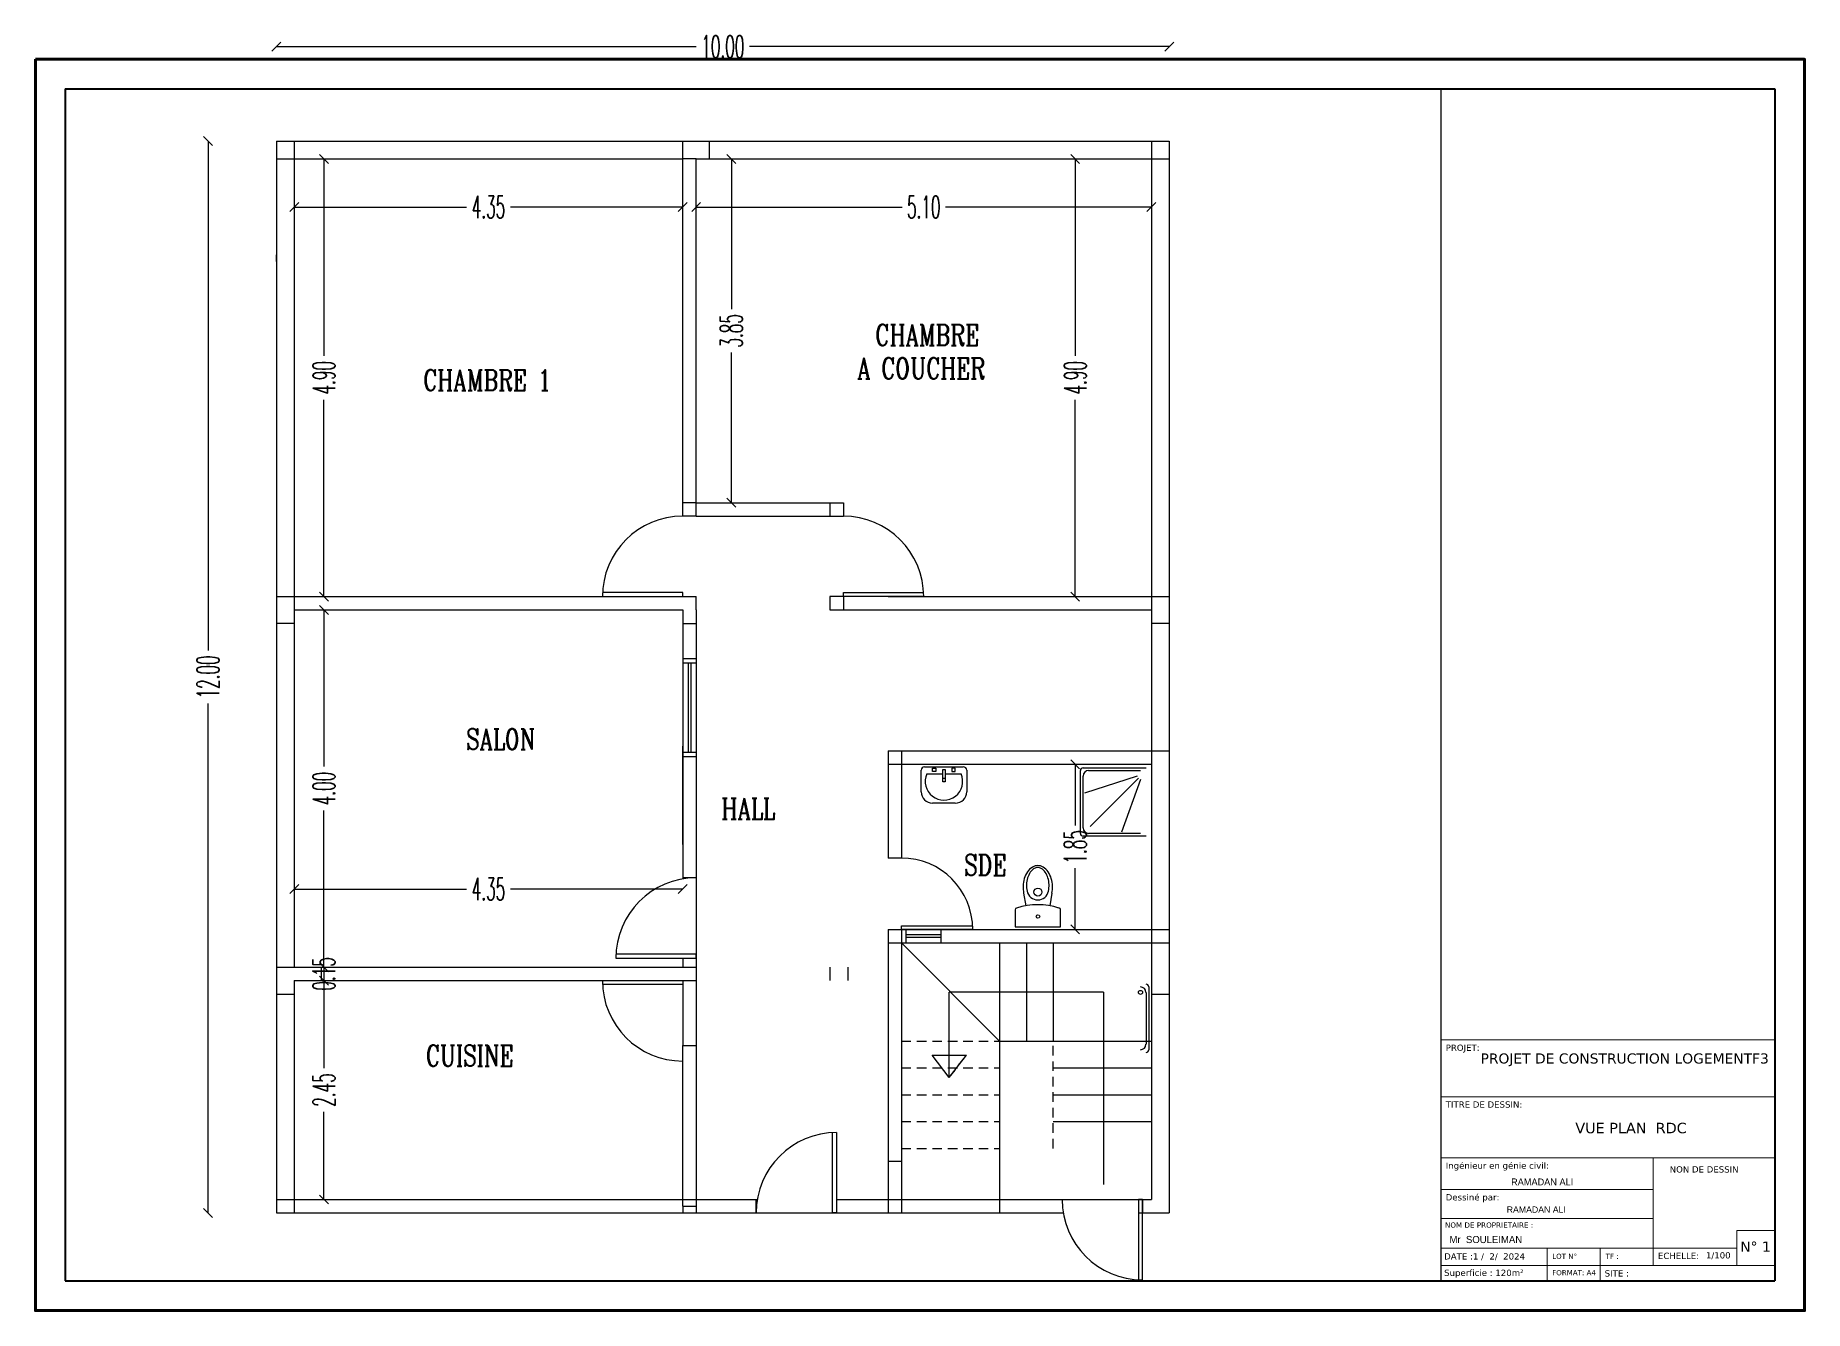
# Model space of a CAD drawing. Extents: x -110 to 3211, y -163 to 893.
# Drawn here: x 1948.83 to 1978.53, y 25.41 to 46.81 of the extents above; entities that cross this region are included whole.
import ezdxf

# ---------------------------------------------------------------- set-up
doc = ezdxf.new("R2010")
doc.units = 0
doc.header["$LTSCALE"] = 0.8
doc.header["$MEASUREMENT"] = 0
doc.linetypes.add('DASHED', pattern=[0.75, 0.5, -0.25])
doc.layers.get('0').update_dxf_attribs({"color": 5, "linetype": 'CONTINUOUS'})
for name, color, linetype in [('COMBLDG', 7, 'CONTINUOUS'), ('DOOR', 3, 'CONTINUOUS'), ('PIPE', 50, 'CONTINUOUS'), ('STR', 5, 'CONTINUOUS'), ('TEXT', 200, 'CONTINUOUS'), ('WALL', 6, 'CONTINUOUS'), ('WIN-PLN', 5, 'CONTINUOUS')]:
    doc.layers.add(name, color=color, linetype=linetype)
doc.styles.add('AYMOONY', font='romant.shx', dxfattribs={"width": 0.5})
doc.styles.add('ROMANT', font='ROMANC.SHX', dxfattribs={"width": 0.75})

msp = doc.modelspace()

# ---------------------------------------------------------------- texts
at = {"layer": 'COMBLDG', "color": 7, "lineweight": 9, "attachment_point": 1}
for s, insert, char_height, width in [('{\\fVerdana|b0|i0|c0|p34;\\C55;PROJET:}', (1972.502, 29.871, -0.147), 0.10489, 11.75043), ('\\pi0.73509;{\\fVerdana|b0|i0|c0|p34;PROJET DE CONSTRUCTION LOGEMENTF3}', (1972.351, 29.723, 0.603), 0.16932, 6.38547), ('{\\fVerdana|b0|i0|c0|p34;\\C55;TITRE DE DESSIN:}', (1972.502, 28.918, -0.147), 0.10489, 11.75043), ('{\\fVerdana|b0|i0|c0|p34;VUE PLAN  RDC }', (1974.678, 28.559, -0.663), 0.17573, 5.65342), ('{\\fVerdana|b0|i0|c0|p34;\\C55;Ingénieur en génie civil:}', (1972.502, 27.892, -0.147), 0.10489, 11.75043), ('{\\fArial|b0|i0|c0|p34; \\fColonna MT|b0|i0|c0|p82; RAMADAN ALI}', (1973.512, 27.624), 0.11509, 12.89307), ('{\\fVerdana|b0|i0|c0|p34;NON DE DESSIN}', (1976.262, 27.829, -0.478), 0.10489, 11.75043), ('{\\fVerdana|b0|i0|c0|p34;\\C55;Dessiné par:}', (1972.502, 27.361, -0.323), 0.10489, 11.75043), ('{\\fArial|b0|i0|c0|p34;RAMADAN ALI}', (1973.526, 27.155), 0.10489, 11.75043), ('{\\fVerdana|b0|i0|c0|p34;\\C55;NOM DE PROPRIETAIRE :}', (1972.49, 26.886, -0.094), 0.08772, 9.82617), ('{\\fArial|b0|i0|c0|p34; \\fColonna MT|b0|i0|c0|p82; \\H1.143x;Mr  SOULEIMAN}', (1972.486, 26.66, -0.176), 0.10489, 11.75043), ('{\\fVerdana|b0|i0|c0|p34;N° 1}', (1977.445, 26.566, -0.12), 0.1704, 19.08879), ('{\\fVerdana|b0|i0|c0|p34;DATE :1 /  2/  2024}', (1972.476, 26.369, -0.323), 0.10489, 11.75043), ('{\\fVerdana|b0|i0|c0|p34;LOT N° }', (1974.289, 26.362, -0.228), 0.08651, 9.69138), ('{\\fVerdana|b0|i0|c0|p34;TF : }', (1975.187, 26.362, -0.267), 0.08651, 9.69138), ('{\\fVerdana|b0|i0|c0|p34;ECHELLE:}', (1976.065, 26.379, -0.668), 0.10489, 11.75043), ('{\\fVerdana|b0|i0|c0|p34;1/100}', (1976.87, 26.387, -0.565), 0.10489, 11.75043), ('{\\fVerdana|b0|i0|c0|p34;Superficie : 120m²}', (1972.476, 26.094, -0.32), 0.10489, 11.75043), ('{\\fVerdana|b0|i0|c0|p34;FORMAT: A4}', (1974.289, 26.087, -0.264), 0.08651, 9.69138), ('{\\fVerdana|b0|i0|c0|p34;SITE : }', (1975.17, 26.084, -0.323), 0.10489, 11.75043)]:
    msp.add_mtext(s, dxfattribs=dict(at, insert=insert, char_height=char_height, width=width))
at = {"layer": 'PIPE', "color": 7, "ltscale": 0.8, "char_height": 0.3747, "attachment_point": 5, "style": 'AYMOONY'}
for s, insert in [('\\A1;10.00', (1960.367, 46.619)), ('\\A1;4.35', (1956.433, 43.926)), ('\\A1;5.10', (1963.74, 43.926)), ('\\A1;4.35', (1956.433, 32.48))]:
    msp.add_mtext(s, dxfattribs=dict(at, insert=insert))
at = {"layer": 'PIPE', "color": 7, "ltscale": 0.8, "char_height": 0.3747, "attachment_point": 5, "rotation": 90, "style": 'AYMOONY'}
for s, insert in [('\\A1;3.85', (1960.51, 41.848)), ('\\A1;4.90', (1953.67, 41.061)), ('\\A1;4.90', (1966.282, 41.061)), ('\\A1;12.00', (1951.726, 36.04)), ('\\A1;4.00', (1953.67, 34.167)), ('\\A1;1.85', (1966.282, 33.189)), ('\\A1;0.15', (1953.67, 31.057)), ('\\A1;2.45', (1953.67, 29.108))]:
    msp.add_mtext(s, dxfattribs=dict(at, insert=insert))
at = {"layer": 'TEXT', "color": 7, "ltscale": 61, "style": 'ROMANT', "width": 0.75}
for s, p in [('CHAMBRE', (1962.926, 41.605)), ('A COUCHER', (1962.621, 41.044)), ('CHAMBRE 1', (1955.336, 40.847)), ('SALON', (1956.057, 34.821)), ('HALL', (1960.341, 33.655)), ('SDE', (1964.419, 32.709)), ('CUISINE', (1955.379, 29.511))]:
    msp.add_text(s, height=0.3498, dxfattribs=at).set_placement(p)

# ---------------------------------------------------------------- blocks, each defined once
blk = doc.blocks.new('_OBLIQUE')
at = {"color": 0, "linetype": 'ByBlock'}
blk.add_line((-0.5, -0.5), (0.5, 0.5), dxfattribs=at)

# ---------------------------------------------------------------- linework, layer by layer
at = {"color": 5, "lineweight": 40}
for p, q in [((1949.327, 45.907), (1949.327, 25.907)), ((1949.327, 45.907), (1978.027, 45.907)), ((1978.027, 45.907), (1978.027, 25.907)), ((1949.327, 25.907), (1978.027, 25.907))]:
    msp.add_line(p, q, dxfattribs=at)
for p, q in [((1963.697, 34.113), (1963.697, 34.476)), ((1963.754, 34.534), (1964.404, 34.534)), ((1963.888, 34.451), (1963.888, 34.509)), ((1963.888, 34.509), (1963.945, 34.509)), ((1963.945, 34.509), (1963.945, 34.451)), ((1964.06, 34.49), (1964.098, 34.49)), ((1964.06, 34.279), (1964.06, 34.49)), ((1964.098, 34.49), (1964.098, 34.279)), ((1964.27, 34.509), (1964.213, 34.509)), ((1964.213, 34.509), (1964.213, 34.451)), ((1964.27, 34.451), (1964.27, 34.509)), ((1964.461, 34.476), (1964.461, 34.113)), ((1966.37, 33.415), (1966.37, 34.47)), ((1966.416, 34.516), (1967.471, 34.516)), ((1966.508, 34.47), (1967.379, 34.47)), ((1963.793, 34.413), (1964.06, 34.413)), ((1963.945, 34.451), (1963.888, 34.451)), ((1964.098, 34.337), (1964.06, 34.337)), ((1964.098, 34.279), (1964.06, 34.279)), ((1964.098, 34.413), (1964.366, 34.413)), ((1964.213, 34.451), (1964.27, 34.451)), ((1966.416, 33.507), (1966.416, 34.378)), ((1967.322, 34.378), (1966.439, 34.091)), ((1967.345, 34.344), (1966.531, 33.53)), ((1967.379, 34.321), (1967.058, 33.438)), ((1964.27, 33.922), (1963.888, 33.922)), ((1967.471, 33.369), (1966.416, 33.369)), ((1967.379, 33.415), (1966.508, 33.415)), ((1965.417, 32.41), (1965.454, 32.198)), ((1965.891, 32.41), (1965.855, 32.198)), ((1965.272, 32.135), (1965.272, 31.848)), ((1966.036, 31.848), (1966.036, 32.136)), ((1965.272, 31.848), (1966.036, 31.848)), ((1967.471, 30.747), (1967.471, 29.876)), ((1967.517, 30.839), (1967.517, 29.784))]:
    msp.add_line(p, q)
at = {"color": 5, "lineweight": 100}
msp.add_lwpolyline([(1948.827, 46.407), (1978.527, 46.407), (1978.527, 25.407), (1948.827, 25.407)], close=True, dxfattribs=at)
for centre, radius in [((1965.657, 32.43), 0.0674), ((1965.657, 32.02), 0.03), ((1967.379, 30.747), 0.0344)]:
    msp.add_circle(centre, radius)
for centre, radius, start, end in [((1963.754, 34.476), 0.0573, 90, 180), ((1964.404, 34.476), 0.0573, 0, 90), ((1966.416, 34.47), 0.0459, 90, 180), ((1966.508, 34.378), 0.0917, 90, 180), ((1964.079, 34.286), 0.314, 156.067, 23.933), ((1963.888, 34.113), 0.191, 180, 270), ((1964.27, 34.113), 0.191, 270, 0), ((1966.416, 33.415), 0.0459, 180, 270), ((1966.508, 33.507), 0.0917, 180, 270), ((1965.797, 32.552), 0.384, 145.6833, 164.214), ((1965.709, 32.612), 0.278, 121.251, 145.6833), ((1965.797, 32.578), 0.326, 145.6833, 164.214), ((1965.709, 32.638), 0.22, 121.251, 145.6833), ((1965.654, 32.703), 0.172, 90.0033, 121.251), ((1965.654, 32.729), 0.113, 90.0033, 121.251), ((1965.654, 32.703), 0.172, 58.7557, 90.0033), ((1965.654, 32.729), 0.113, 58.7557, 90.0033), ((1965.599, 32.638), 0.22, 34.3234, 58.7557), ((1965.599, 32.612), 0.278, 34.3234, 58.7557), ((1965.511, 32.578), 0.326, 15.7926, 34.3234), ((1965.511, 32.552), 0.384, 15.7926, 34.3234), ((1965.935, 32.513), 0.528, 164.214, 191.2459), ((1965.935, 32.539), 0.47, 164.214, 191.2459), ((1965.654, 32.483), 0.183, 191.2459, 348.7608), ((1965.373, 32.539), 0.47, 348.7608, 15.7926), ((1965.373, 32.513), 0.528, 348.7608, 15.7926), ((1965.3, 32.135), 0.0277, 90.0033, 180.0033), ((1965.654, 31.034), 1.183, 72.57, 107.4367), ((1966.009, 32.136), 0.0277, 0.0033, 90.0033), ((1967.379, 30.747), 0.0917, 0, 90), ((1967.471, 30.839), 0.0459, 0, 90), ((1967.379, 29.876), 0.0917, 270, 0), ((1967.471, 29.784), 0.0459, 270, 0)]:
    msp.add_arc(centre, radius, start, end)
at = {"layer": 'COMBLDG', "color": 7, "lineweight": 30}
msp.add_line((1972.428, 25.907), (1972.428, 45.907), dxfattribs=at)
at = {"layer": 'COMBLDG', "color": 7, "lineweight": 9}
for p, q in [((1972.428, 29.949, 0.176), (1978.027, 29.949, -0.565)), ((1972.428, 28.996, 0.176), (1978.027, 28.996, -0.565)), ((1972.428, 27.97, 0.176), (1978.027, 27.97, -0.565)), ((1975.985, 27.97, -0.295), (1975.985, 26.162, -0.532)), ((1972.428, 27.439, 0), (1975.985, 27.439, -0.47)), ((1972.428, 26.951, 0.176), (1975.985, 26.951, -0.295)), ((1977.388, 26.75, -1.065), (1978.027, 26.75, -1.13)), ((1977.388, 26.75, 0), (1977.388, 26.162, 0)), ((1972.428, 26.456), (1977.388, 26.456, -0.5)), ((1974.206, 26.456, 0.039), (1974.206, 25.907, -0.033)), ((1975.095, 25.907, 0), (1975.095, 26.456, 0)), ((1972.428, 26.162, 0), (1978.027, 26.162))]:
    msp.add_line(p, q, dxfattribs=at)
at = {"layer": 'DOOR', "color": 3}
for p, q in [((1959.694, 37.457), (1958.347, 37.457)), ((1959.694, 37.389), (1959.694, 37.457)), ((1962.39, 37.389), (1962.39, 37.457)), ((1962.39, 37.457), (1963.737, 37.457)), ((1958.345, 37.389), (1959.694, 37.389)), ((1963.739, 37.389), (1962.39, 37.389)), ((1963.364, 31.803), (1963.364, 31.863)), ((1963.364, 31.863), (1964.562, 31.863)), ((1964.564, 31.803), (1963.364, 31.803)), ((1958.57, 31.319), (1959.919, 31.319)), ((1959.919, 31.386), (1958.572, 31.386)), ((1959.919, 31.319), (1959.919, 31.386)), ((1958.345, 30.944), (1959.694, 30.944)), ((1959.694, 30.944), (1959.694, 30.877)), ((1959.694, 30.877), (1958.347, 30.877)), ((1962.209, 27.047), (1962.209, 28.395)), ((1962.277, 28.396), (1962.277, 27.047)), ((1962.277, 27.047), (1962.209, 27.047)), ((1967.411, 27.272), (1967.344, 27.272)), ((1967.344, 27.272), (1967.344, 25.925)), ((1967.411, 25.923), (1967.411, 27.272))]:
    msp.add_line(p, q, dxfattribs=at)
for centre, radius, start, end in [((1959.694, 37.389), 1.349, 90, 180), ((1962.39, 37.389), 1.349, 0, 90), ((1963.364, 31.803), 1.199, 0, 90), ((1959.919, 31.319), 1.349, 90, 180), ((1959.694, 30.944), 1.349, 180, 270), ((1962.277, 27.047), 1.349, 90, 180), ((1967.411, 27.272), 1.349, 180, 270)]:
    msp.add_arc(centre, radius, start, end, dxfattribs=at)
at = {"layer": 'PIPE', "color": 7, "ltscale": 0.8}
for p, q in [((1952.873, 46.619), (1959.922, 46.619)), ((1967.861, 46.619), (1960.812, 46.619)), ((1951.726, 45.033), (1951.726, 36.485)), ((1953.67, 44.733), (1953.67, 41.431)), ((1960.51, 44.733), (1960.51, 42.213)), ((1966.282, 44.733), (1966.282, 41.431)), ((1953.172, 43.926), (1956.064, 43.926)), ((1959.694, 43.926), (1956.803, 43.926)), ((1959.919, 43.926), (1963.375, 43.926)), ((1967.561, 43.926), (1964.105, 43.926)), ((1960.51, 38.963), (1960.51, 41.483)), ((1953.67, 37.389), (1953.67, 40.692)), ((1966.282, 37.389), (1966.282, 40.692)), ((1953.67, 37.164), (1953.67, 34.536)), ((1951.726, 27.047), (1951.726, 35.595)), ((1966.282, 34.575), (1966.282, 33.545)), ((1953.67, 31.169), (1953.67, 33.797)), ((1966.282, 31.803), (1966.282, 32.833)), ((1953.172, 32.48), (1956.064, 32.48)), ((1959.694, 32.48), (1956.803, 32.48)), ((1953.67, 31.169), (1953.67, 31.319)), ((1953.67, 31.169), (1953.67, 30.944)), ((1953.67, 30.944), (1953.67, 30.794)), ((1953.67, 30.944), (1953.67, 29.473)), ((1966.757, 30.753), (1964.168, 30.753)), ((1964.168, 29.317), (1964.168, 30.753)), ((1964.168, 29.317), (1963.881, 29.694)), ((1953.67, 27.272), (1953.67, 28.743))]:
    msp.add_line(p, q, dxfattribs=at)
at = {"layer": 'PIPE', "ltscale": 0.8}
for p, q in [((1959.919, 36.346), (1959.694, 36.346)), ((1959.919, 32.668), (1959.694, 32.668)), ((1966.757, 30.753), (1966.757, 27.525)), ((1963.881, 29.694), (1964.456, 29.694)), ((1964.168, 29.317), (1964.456, 29.694)), ((1962.277, 27.775), (1962.277, 27.047)), ((1960.928, 27.047), (1960.928, 27.272)), ((1966.062, 27.272), (1966.062, 27.272))]:
    msp.add_line(p, q, dxfattribs=at)
at = {"layer": 'STR', "color": 252}
for p, q in [((1963.364, 31.578), (1965.013, 29.929)), ((1965.013, 31.578), (1965.013, 28.13)), ((1965.463, 31.578), (1965.463, 29.929)), ((1965.912, 31.578), (1965.912, 29.929)), ((1965.013, 29.929), (1967.561, 29.929)), ((1965.912, 29.479), (1967.561, 29.479)), ((1965.912, 29.03), (1967.561, 29.03)), ((1965.912, 28.58), (1967.561, 28.58)), ((1965.013, 28.13), (1965.013, 27.047))]:
    msp.add_line(p, q, dxfattribs=at)
at = {"layer": 'STR', "color": 252, "linetype": 'DASHED', "ltscale": 0.4}
for p, q in [((1963.364, 29.929), (1965.013, 29.929)), ((1965.912, 28.13), (1965.912, 29.929)), ((1963.364, 29.479), (1965.013, 29.479)), ((1964.168, 29.317), (1964.456, 29.694)), ((1963.364, 29.03), (1965.013, 29.03)), ((1963.364, 28.58), (1965.013, 28.58)), ((1963.364, 28.13), (1965.013, 28.13))]:
    msp.add_line(p, q, dxfattribs=at)
at = {"layer": 'WALL'}
for p, q in [((1952.873, 45.033), (1952.873, 27.047)), ((1952.873, 45.033), (1967.861, 45.033)), ((1952.873, 45.033), (1952.873, 27.047)), ((1953.172, 45.033), (1953.172, 31.169)), ((1959.694, 44.733), (1959.694, 45.033)), ((1960.144, 44.733), (1960.144, 45.033)), ((1967.561, 45.033), (1967.561, 29.52)), ((1967.861, 45.033), (1967.861, 29.52)), ((1952.873, 44.733), (1959.694, 44.733)), ((1959.694, 39.188), (1959.694, 44.733)), ((1959.919, 44.733), (1959.694, 44.733)), ((1959.919, 43.235), (1959.919, 44.733)), ((1959.919, 44.733), (1967.861, 44.733)), ((1952.873, 43.235), (1952.873, 43.122)), ((1952.873, 43.235), (1952.873, 43.122)), ((1952.873, 43.01), (1952.873, 43.122)), ((1952.873, 43.01), (1952.873, 43.122)), ((1959.919, 39.188), (1959.919, 43.234)), ((1959.694, 38.738), (1959.694, 39.188)), ((1959.919, 38.963), (1959.694, 38.963)), ((1959.919, 38.738), (1959.919, 39.188)), ((1959.919, 38.963), (1962.39, 38.963)), ((1962.165, 38.963), (1962.165, 38.738)), ((1962.39, 38.963), (1962.39, 38.738)), ((1959.919, 38.738), (1959.694, 38.738)), ((1959.919, 38.738), (1962.39, 38.738)), ((1952.873, 37.389), (1959.694, 37.389)), ((1953.172, 37.164), (1959.694, 37.164)), ((1959.694, 37.389), (1959.919, 37.389)), ((1959.694, 37.164), (1959.694, 36.94)), ((1959.694, 37.164), (1959.694, 36.94)), ((1959.919, 37.164), (1959.919, 37.389)), ((1959.919, 37.164), (1959.919, 36.94)), ((1963.14, 37.389), (1962.165, 37.389)), ((1962.165, 37.389), (1962.165, 37.164)), ((1962.165, 37.164), (1967.561, 37.164)), ((1962.39, 37.389), (1962.39, 37.164)), ((1963.14, 37.389), (1967.861, 37.389)), ((1953.172, 36.94), (1952.873, 36.94)), ((1959.694, 36.94), (1959.919, 36.94)), ((1959.694, 36.94), (1959.694, 32.649)), ((1959.919, 36.94), (1959.919, 30.944)), ((1967.861, 36.94), (1967.561, 36.94)), ((1959.919, 36.346), (1959.694, 36.346)), ((1963.14, 34.8), (1967.861, 34.8)), ((1963.14, 34.8), (1963.14, 33.002)), ((1963.364, 34.8), (1963.364, 33.002)), ((1959.919, 34.698), (1959.694, 34.698)), ((1963.14, 34.575), (1967.561, 34.575)), ((1963.364, 33.002), (1963.14, 33.002)), ((1963.14, 31.803), (1967.861, 31.803)), ((1963.14, 31.803), (1963.14, 27.047)), ((1963.364, 31.803), (1963.364, 27.047)), ((1963.14, 31.578), (1967.861, 31.578)), ((1959.694, 31.319), (1959.919, 31.319)), ((1959.694, 31.319), (1959.694, 31.169)), ((1952.873, 31.169), (1959.919, 31.169)), ((1952.873, 31.169), (1953.172, 31.169)), ((1953.172, 30.944), (1953.172, 27.047)), ((1953.172, 30.944), (1959.919, 30.944)), ((1953.622, 31.169), (1953.622, 30.944)), ((1959.694, 30.944), (1959.694, 29.858)), ((1959.919, 30.944), (1959.919, 29.858)), ((1962.165, 31.169), (1962.165, 30.944)), ((1962.465, 31.169), (1962.465, 30.944)), ((1952.873, 30.719), (1953.172, 30.719)), ((1967.561, 30.719), (1967.861, 30.719)), ((1959.694, 29.858), (1959.919, 29.858)), ((1959.694, 27.16), (1959.694, 29.858)), ((1959.919, 29.858), (1959.919, 27.16)), ((1967.561, 29.52), (1967.561, 27.272)), ((1967.861, 29.52), (1967.861, 27.047)), ((1963.14, 27.913), (1963.364, 27.913)), ((1952.873, 27.272), (1960.947, 27.272)), ((1952.873, 27.047), (1966.081, 27.047)), ((1952.873, 27.047), (1959.919, 27.047)), ((1959.694, 27.16), (1959.694, 27.047)), ((1959.694, 27.16), (1959.919, 27.16)), ((1959.919, 27.16), (1959.919, 27.047)), ((1962.277, 27.272), (1967.561, 27.272)), ((1967.344, 27.047), (1967.861, 27.047)), ((1967.411, 27.272), (1967.411, 27.047))]:
    msp.add_line(p, q, dxfattribs=at)
at = {"layer": 'WIN-PLN', "ltscale": 0.8}
for p, q in [((1959.919, 36.272), (1959.694, 36.272)), ((1959.784, 36.272), (1959.784, 34.773)), ((1959.829, 36.272), (1959.829, 34.773)), ((1959.694, 33.23), (1959.694, 34.879)), ((1959.919, 34.773), (1959.694, 34.773)), ((1959.919, 34.879), (1959.919, 33.23)), ((1963.439, 31.803), (1963.439, 31.578)), ((1964.027, 31.803), (1964.027, 31.578)), ((1964.027, 31.713), (1963.439, 31.713)), ((1964.027, 31.668), (1963.439, 31.668))]:
    msp.add_line(p, q, dxfattribs=at)

# ---------------------------------------------------------------- block references
at = {"layer": 'PIPE', "color": 7, "ltscale": 0.8, "xscale": 0.1498820333691455, "yscale": 0.1498820333691455, "zscale": 0.1498820333691455}
for p, rotation in [((1952.873, 46.619), 180), ((1951.726, 45.033), 90), ((1953.67, 44.733), 90), ((1960.51, 44.733), 90), ((1966.282, 44.733), 90), ((1953.172, 43.926), 180), ((1959.919, 43.926), 180), ((1960.51, 38.963), 270), ((1953.67, 37.389), 270), ((1966.282, 37.389), 270), ((1953.67, 37.164), 90), ((1966.282, 34.575), 90), ((1953.172, 32.48), 180), ((1966.282, 31.803), 270), ((1953.67, 31.169), 270), ((1953.67, 31.169), 270), ((1953.67, 30.944), 90), ((1953.67, 30.944), 90), ((1953.67, 27.272), 270), ((1951.726, 27.047), 270)]:
    msp.add_blockref('_OBLIQUE', p, dxfattribs=dict(at, rotation=rotation))
for p in [(1967.861, 46.619), (1959.694, 43.926), (1967.561, 43.926), (1959.694, 32.48)]:
    msp.add_blockref('_OBLIQUE', p, dxfattribs=at)

msp.set_redraw_order([(e.dxf.handle, doc.entitydb.next_handle()) for e in msp.query("TEXT MTEXT ATTDEF DIMENSION ARC_DIMENSION")])  # texts and dimensions are drawn at this point

doc.saveas('drawing.dxf')
